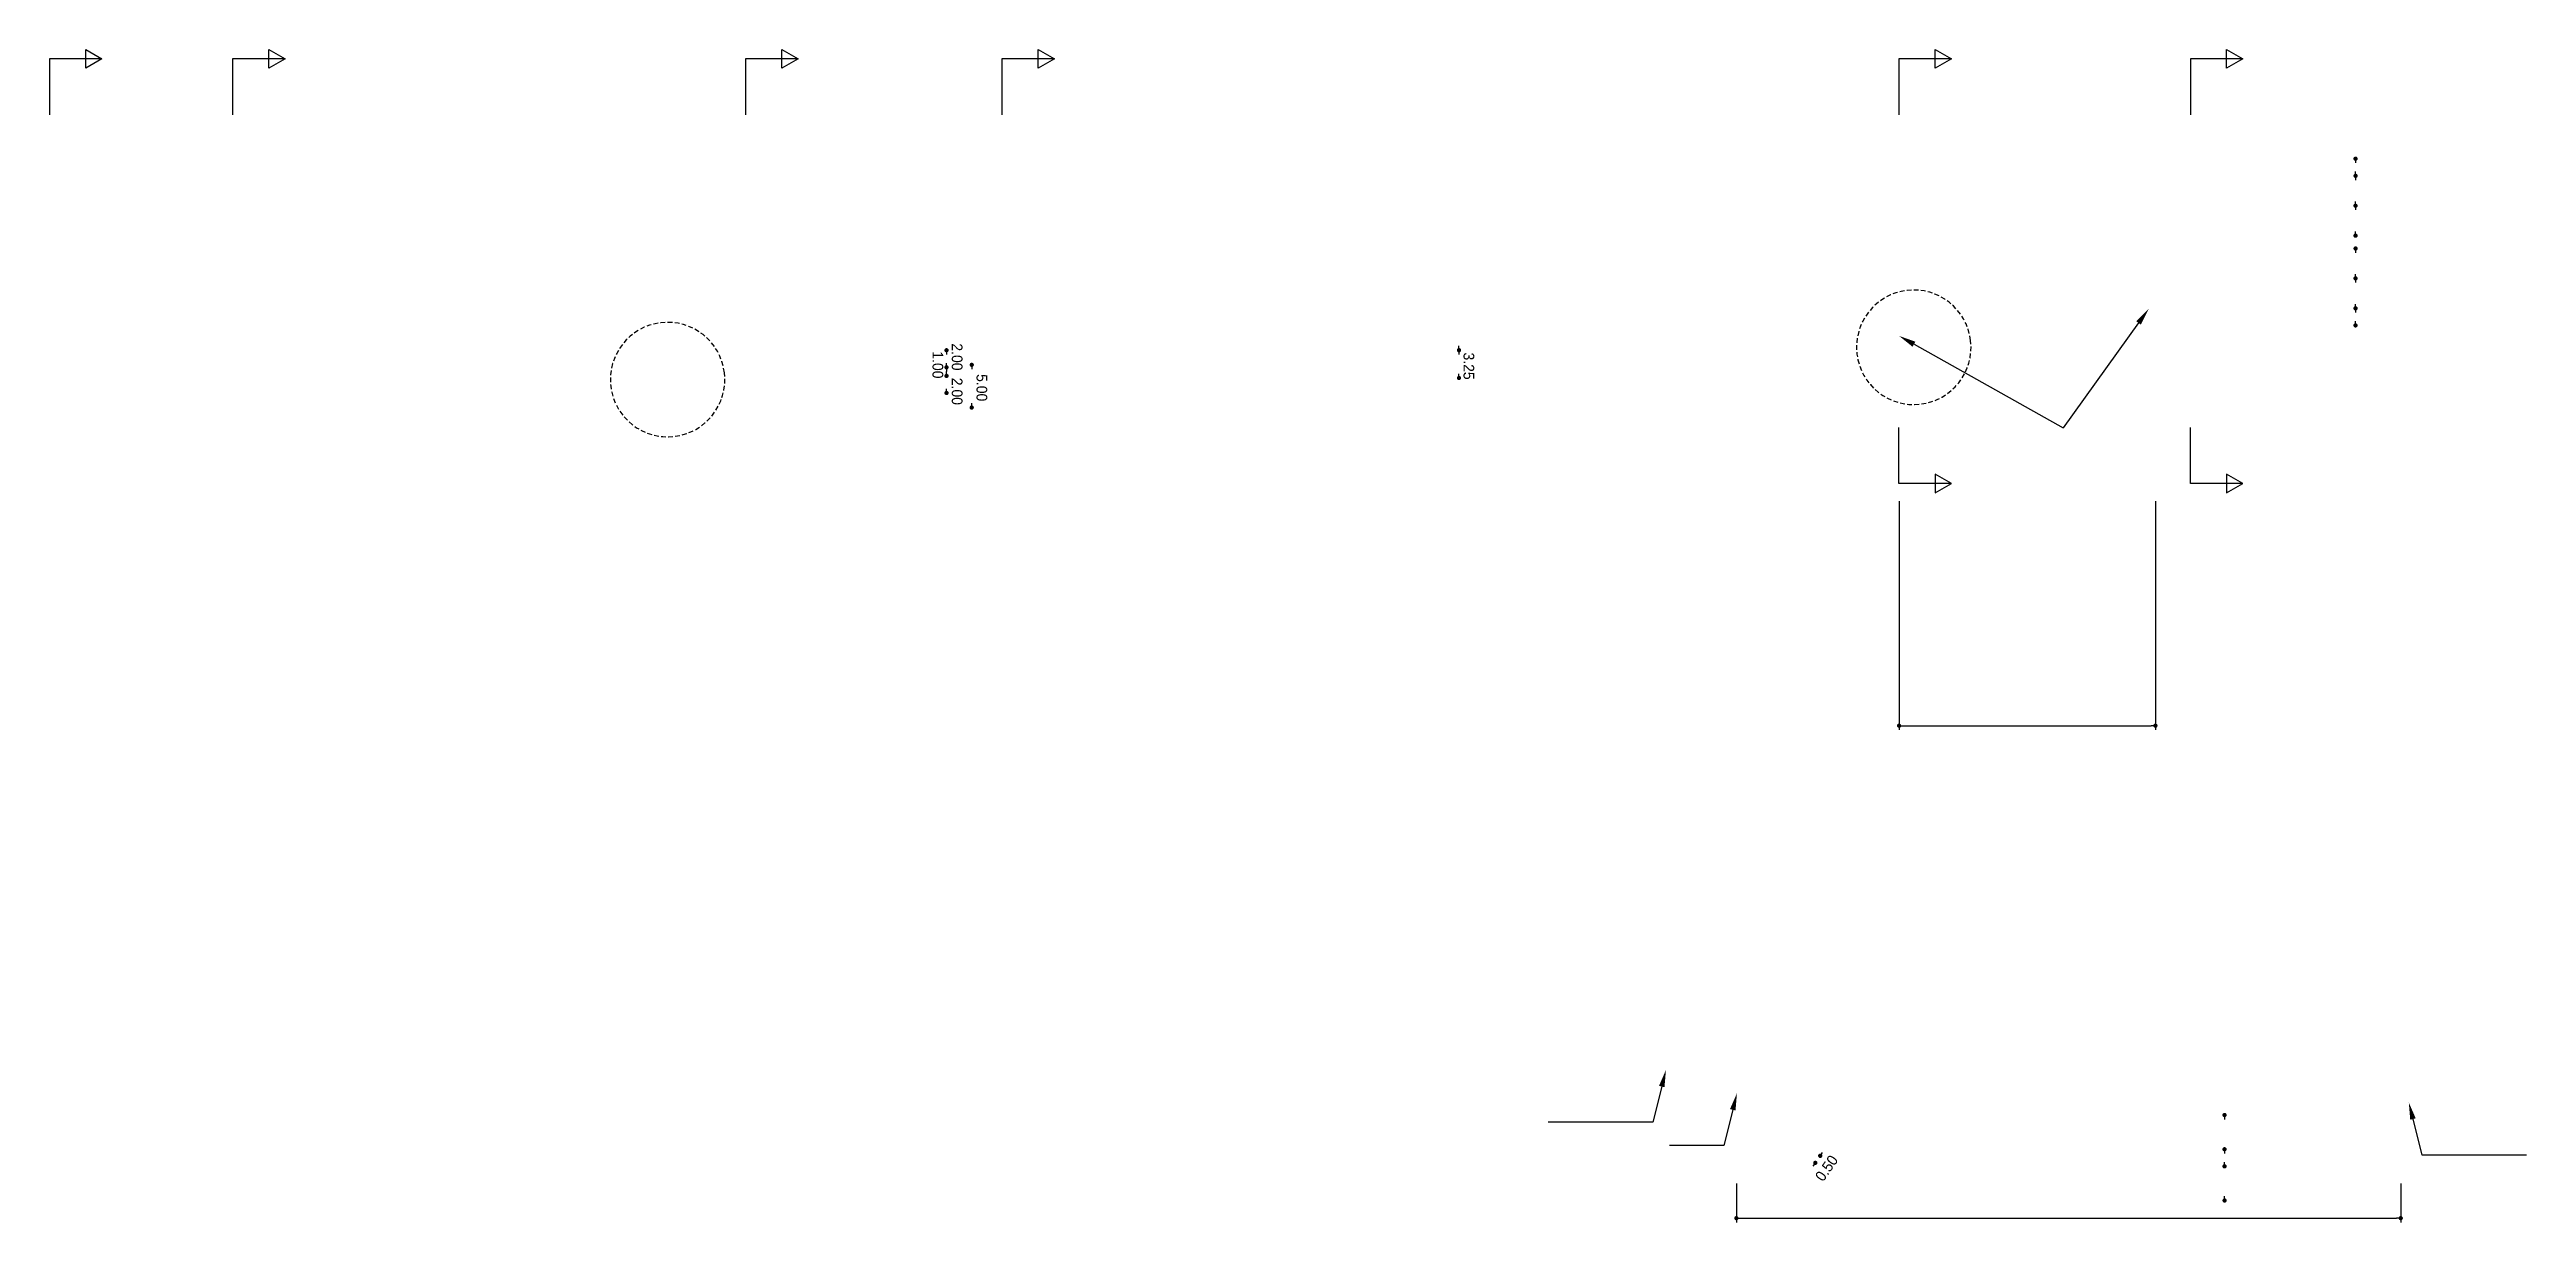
# Model space of a CAD drawing. Header units: millimetres. Extents: x 41 to 886, y -5 to 295.
# Drawn here: x 41.4 to 331.3, y 96.3 to 233.5 of the extents above; entities that cross this region are included whole.
import ezdxf

# ---------------------------------------------------------------- set-up
doc = ezdxf.new("R2010")
doc.units = ezdxf.units.MM
doc.header["$LTSCALE"] = 0.25
doc.linetypes.add('HIDDEN', pattern=[9.525, 6.35, -3.175])
doc.layers.add('CZ-LINE-0001', color=7, linetype='Continuous')
doc.styles.add('돋움', font='')
doc.styles.get('돋움').set_extended_font_data('Dotum')

msp = doc.modelspace()

# ---------------------------------------------------------------- texts
at = {"layer": 'CZ-LINE-0001', "style": '돋움'}
for s, rotation, p in [('1.00', 270, (144.74, 198.23)), ('2.00', 270, (147, 199.16)), ('3.25', 270, (206.88, 198.09)), ('2.00', 270, (147, 195.13)), ('5.00', 270, (149.89, 195.56)), ('0.50', 54.9032, (248.96, 101.01))]:
    msp.add_text(s, height=1.25, rotation=rotation, dxfattribs=at).set_placement(p)

# ---------------------------------------------------------------- blocks, each defined once
blk = doc.blocks.new('_Dot')
at = {"color": 0, "linetype": 'ByBlock', "lineweight": -2}
blk.add_line((-0.5, 0), (-1, 0), dxfattribs=at)
at = {"color": 0, "linetype": 'ByBlock', "const_width": 0.5}
blk.add_lwpolyline([(-0.25, 0, 1), (0.25, 0, 1)], format="xyb", close=True, dxfattribs=at)

# ---------------------------------------------------------------- linework, layer by layer
at = {"color": 0, "linetype": 'ByBlock', "lineweight": -2}
for p, q in [((311.27, 220.51), (311.27, 220.26)), ((311.27, 219.01), (311.27, 219.26)), ((311.27, 218.51), (311.27, 218.26)), ((311.27, 215.51), (311.27, 215.76)), ((311.27, 215.01), (311.27, 214.76)), ((311.27, 212.01), (311.27, 212.26)), ((311.27, 212.01), (311.27, 212.26)), ((311.27, 210.01), (311.27, 209.76)), ((311.27, 210.01), (311.27, 209.76)), ((311.27, 207.01), (311.27, 207.26)), ((311.27, 206.51), (311.27, 206.26)), ((311.27, 203.51), (311.27, 203.76)), ((311.27, 203.01), (311.27, 202.76)), ((311.27, 201.51), (311.27, 201.76)), ((146.38, 198.1), (146.38, 197.85)), ((206.35, 198.6), (206.35, 198.85)), ((206.35, 198.1), (206.35, 197.85)), ((146.38, 196.6), (146.38, 196.85)), ((146.38, 196.1), (146.38, 195.85)), ((146.38, 195.6), (146.38, 195.85)), ((149.33, 196.4), (149.33, 196.15)), ((206.35, 195.35), (206.35, 195.6)), ((146.38, 193.6), (146.38, 193.85)), ((149.33, 191.9), (149.33, 192.15)), ((295.94, 108.63), (295.94, 108.38)), ((248.77, 104.32), (248.91, 104.52)), ((295.94, 104.63), (295.94, 104.38)), ((247.9, 103.09), (247.76, 102.89)), ((295.94, 103.13), (295.94, 103.38)), ((295.94, 99.13), (295.94, 99.38))]:
    msp.add_line(p, q, dxfattribs=at)
at = {"color": 0, "linetype": 'ByBlock', "const_width": 0.25}
for points in [[(311.27, 220.63, 1), (311.27, 220.88, 1)], [(311.27, 218.63, 1), (311.27, 218.88, 1)], [(311.27, 218.88, 1), (311.27, 218.63, 1)], [(311.27, 215.13, 1), (311.27, 215.38, 1)], [(311.27, 215.38, 1), (311.27, 215.13, 1)], [(311.27, 211.88, 1), (311.27, 211.63, 1)], [(311.27, 211.88, 1), (311.27, 211.63, 1)], [(311.27, 210.13, 1), (311.27, 210.38, 1)], [(311.27, 210.13, 1), (311.27, 210.38, 1)], [(311.27, 206.63, 1), (311.27, 206.88, 1)], [(311.27, 206.88, 1), (311.27, 206.63, 1)], [(311.27, 203.38, 1), (311.27, 203.13, 1)], [(311.27, 203.13, 1), (311.27, 203.38, 1)], [(311.27, 201.38, 1), (311.27, 201.13, 1)], [(146.38, 198.23, 1), (146.38, 198.48, 1)], [(206.35, 198.23, 1), (206.35, 198.48, 1)], [(206.35, 198.48, 1), (206.35, 198.23, 1)], [(146.38, 196.23, 1), (146.38, 196.48, 1)], [(146.38, 196.48, 1), (146.38, 196.23, 1)], [(146.38, 195.48, 1), (146.38, 195.23, 1)], [(149.33, 196.52, 1), (149.33, 196.77, 1)], [(206.35, 195.23, 1), (206.35, 194.98, 1)], [(146.38, 193.48, 1), (146.38, 193.23, 1)], [(149.33, 191.77, 1), (149.33, 191.52, 1)], [(295.94, 108.76, 1), (295.94, 109.01, 1)], [(248.7, 104.22, 1), (248.55, 104.01, 1)], [(295.94, 104.76, 1), (295.94, 105.01, 1)], [(247.98, 103.19, 1), (248.12, 103.4, 1)], [(295.94, 103.01, 1), (295.94, 102.76, 1)], [(295.94, 99.01, 1), (295.94, 98.76, 1)]]:
    msp.add_lwpolyline(points, format="xyb", close=True, dxfattribs=at)
at = {"layer": 'CZ-LINE-0001'}
for p, q in [((47.55, 232.43), (41.41, 232.43)), ((41.41, 232.43), (41.41, 225.89)), ((45.65, 231.33), (45.65, 233.53)), ((45.65, 233.53), (47.55, 232.43)), ((47.55, 232.43), (45.65, 231.33)), ((68.98, 232.43), (62.83, 232.43)), ((62.83, 232.43), (62.83, 225.89)), ((67.07, 231.33), (67.07, 233.53)), ((67.07, 233.53), (68.98, 232.43)), ((68.98, 232.43), (67.07, 231.33)), ((129, 232.43), (122.85, 232.43)), ((122.85, 232.43), (122.85, 225.89)), ((127.09, 231.33), (127.09, 233.53)), ((127.09, 233.53), (129, 232.43)), ((129, 232.43), (127.09, 231.33)), ((159, 232.43), (152.85, 232.43)), ((152.85, 232.43), (152.85, 225.89)), ((157.09, 231.33), (157.09, 233.53)), ((157.09, 233.53), (159, 232.43)), ((159, 232.43), (157.09, 231.33)), ((263.98, 232.43), (257.83, 232.43)), ((257.83, 232.43), (257.83, 225.89)), ((262.07, 231.33), (262.07, 233.53)), ((262.07, 233.53), (263.98, 232.43)), ((263.98, 232.43), (262.07, 231.33)), ((298.08, 232.43), (291.94, 232.43)), ((291.94, 232.43), (291.94, 225.89)), ((296.18, 231.33), (296.18, 233.53)), ((296.18, 233.53), (298.08, 232.43)), ((298.08, 232.43), (296.18, 231.33)), ((257.83, 182.76), (257.83, 189.3)), ((291.94, 182.76), (291.94, 189.3)), ((263.98, 182.76), (257.83, 182.76)), ((263.98, 182.76), (262.07, 183.86)), ((262.07, 183.86), (262.07, 181.66)), ((262.07, 181.66), (263.98, 182.76)), ((298.08, 182.76), (291.94, 182.76)), ((298.08, 182.76), (296.18, 183.86)), ((296.18, 183.86), (296.18, 181.66)), ((296.18, 181.66), (298.08, 182.76)), ((257.85, 180.71), (257.85, 153.93)), ((287.85, 180.71), (287.85, 153.93)), ((258.35, 154.43), (287.35, 154.43)), ((238.82, 100.86), (238.82, 96.32)), ((316.56, 100.86), (316.56, 96.32)), ((239.32, 96.82), (316.06, 96.82))]:
    msp.add_line(p, q, dxfattribs=at)
at = {"layer": 'CZ-LINE-0001', "linetype": 'HIDDEN', "ltscale": 0.35}
for p, q in [((266.22, 199.49), (266.22, 199.49)), ((120.39, 195.71), (120.39, 195.71))]:
    msp.add_line(p, q, dxfattribs=at)
at = {"layer": 'CZ-LINE-0001'}
for points in [[(285.88, 201.55), (277.07, 189.28)], [(259.6, 199.05), (277.07, 189.28)], [(230.08, 112.22), (229.03, 108.04), (216.8, 108.04)], [(238.39, 109.5), (237.34, 105.32), (231, 105.32)]]:
    msp.add_lwpolyline(points, dxfattribs=at)
at = {"layer": 'CZ-LINE-0001', "extrusion": (0, 0, -1)}
msp.add_lwpolyline([(-317.99, 108.42), (-319.04, 104.24), (-331.27, 104.24)], dxfattribs=at)
at = {"layer": 'CZ-LINE-0001', "linetype": 'HIDDEN', "ltscale": 0.35}
for centre in [(259.57, 198.7), (113.74, 194.92)]:
    msp.add_arc(centre, 6.7, 6.7667, 6.749, dxfattribs=at)
at = {"layer": 'CZ-LINE-0001'}
for points in [[(285.61, 201.74), (287.05, 203.17), (286.15, 201.35)], [(259.43, 198.76), (257.85, 200.03), (259.76, 199.35)], [(229.76, 112.3), (230.57, 114.16), (230.4, 112.14)], [(238.07, 109.58), (238.88, 111.44), (238.71, 109.42)]]:
    msp.add_solid(points, dxfattribs=at)
at = {"layer": 'CZ-LINE-0001', "extrusion": (0, 0, -1)}
msp.add_solid([(-318.31, 108.5), (-317.5, 110.36), (-317.67, 108.33)], dxfattribs=at)

# ---------------------------------------------------------------- block references
at = {"layer": 'CZ-LINE-0001', "xscale": 0.5, "yscale": 0.5, "zscale": 0.5, "rotation": 180}
for p in [(257.85, 154.43), (238.82, 96.82)]:
    msp.add_blockref('_Dot', p, dxfattribs=at)
at = {"layer": 'CZ-LINE-0001', "xscale": 0.5, "yscale": 0.5, "zscale": 0.5}
for p in [(287.85, 154.43), (316.56, 96.82)]:
    msp.add_blockref('_Dot', p, dxfattribs=at)

msp.set_redraw_order([(e.dxf.handle, doc.entitydb.next_handle()) for e in msp.query("TEXT MTEXT ATTDEF DIMENSION ARC_DIMENSION")])  # texts and dimensions are drawn at this point

doc.saveas('drawing.dxf')
